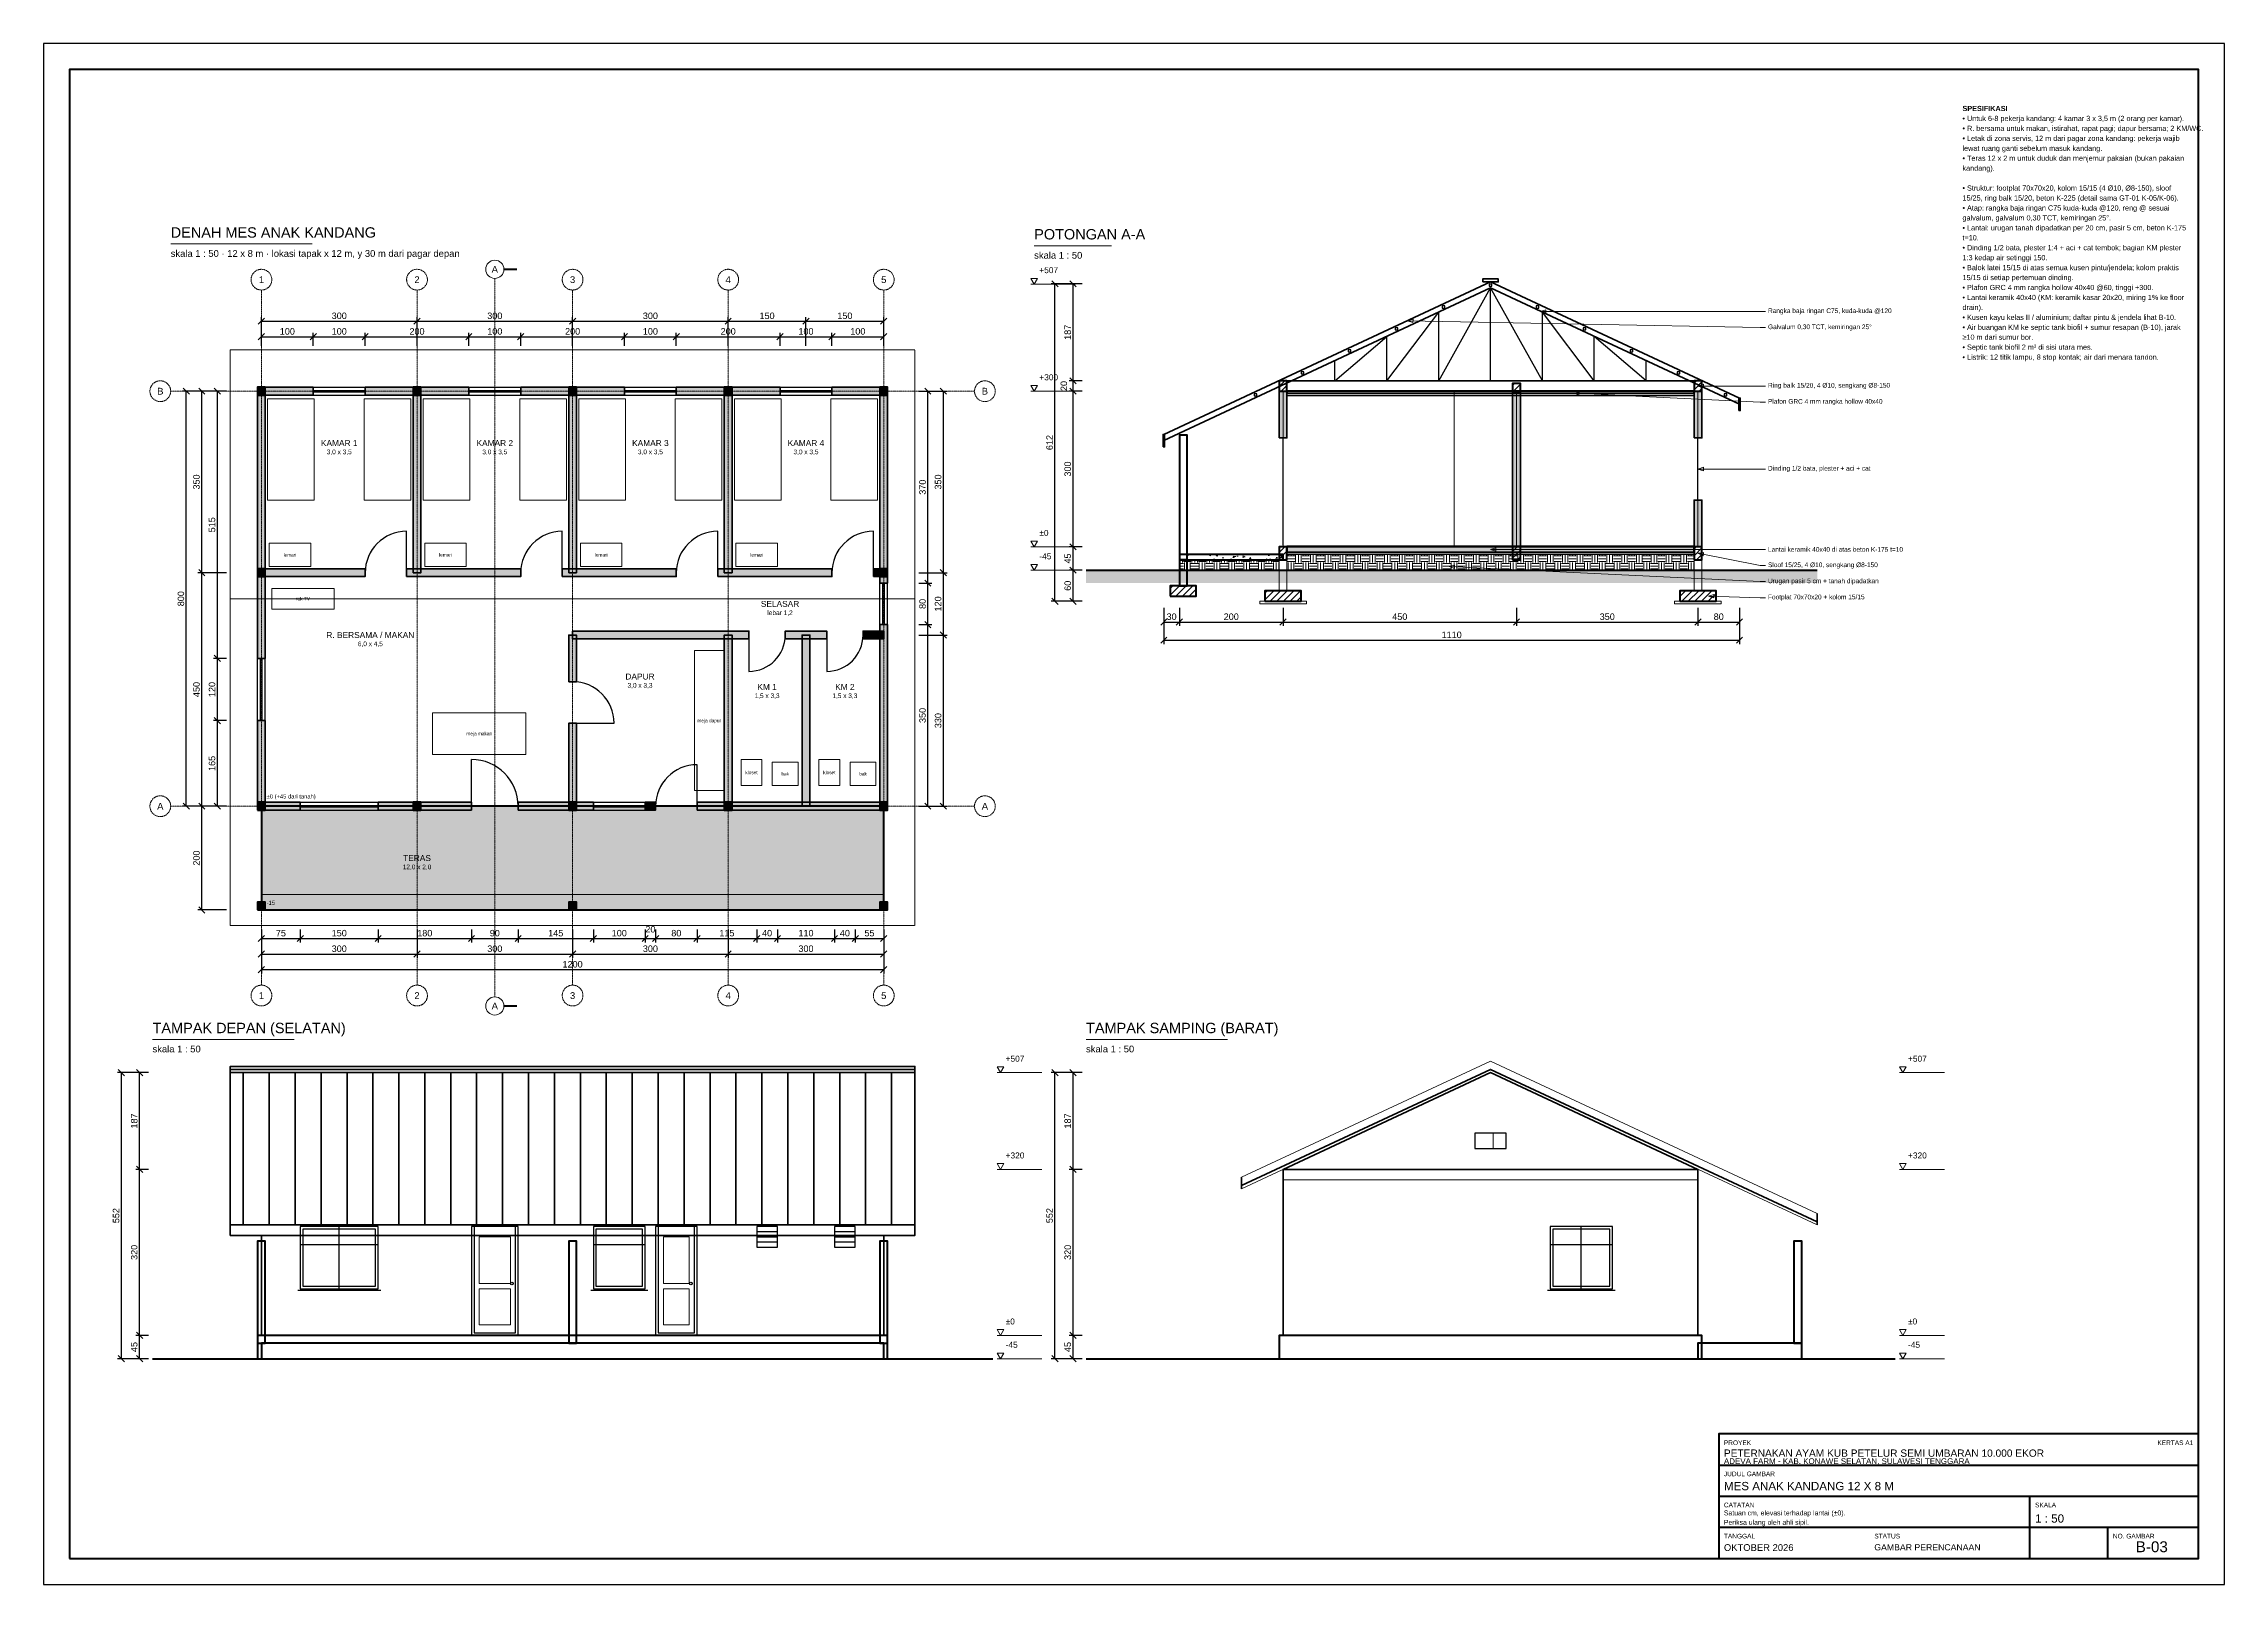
# Model space of a CAD drawing. Header units: centimetres. Extents: x 0 to 57986, y 0 to 4200.
# Drawn here: x 11175 to 15380, y 0 to 2970 of the extents above; entities that cross this region are included whole.
import ezdxf
from ezdxf.enums import TextEntityAlignment as Align

# ---------------------------------------------------------------- set-up
doc = ezdxf.new("R2010")
doc.units = ezdxf.units.CM
doc.linetypes.add('DASHDOT', pattern=[3.556, 2.54, -0.508, 0, -0.508])
doc.linetypes.add('DASHED', pattern=[1.524, 1.27, -0.254])
for name, color, linetype, lineweight in [('A-ATAP', 5, 'CONTINUOUS', 35), ('A-BAJA', 6, 'CONTINUOUS', 25), ('A-DIM', 140, 'CONTINUOUS', 13), ('A-DINDING', 32, 'CONTINUOUS', 35), ('A-FRAME', 7, 'CONTINUOUS', 50), ('A-GRID', 1, 'DASHDOT', 13), ('A-HATCH', 8, 'CONTINUOUS', 9), ('A-KAYU', 32, 'CONTINUOUS', 25), ('A-PERABOT', 8, 'CONTINUOUS', 18), ('A-STRUKTUR', 7, 'CONTINUOUS', 50), ('A-TANAH', 34, 'CONTINUOUS', 18), ('A-TEKS', 7, 'CONTINUOUS', 18), ('A-TERSEMBUNYI', 8, 'DASHED', 13)]:
    doc.layers.add(name, color=color, linetype=linetype, lineweight=lineweight)
doc.styles.add('ARIAL', font='arial.ttf')
doc.dimstyles.new('D50', dxfattribs={"dimtxt": 12.5, "dimasz": 10, "dimexe": 7.5, "dimexo": 7.5, "dimgap": 4, "dimtad": 1, "dimdec": 0, "dimtxsty": 'ARIAL', "dimtsz": 6, "dimcen": 2.5, "dimclrd": 140, "dimclre": 140, "dimclrt": 250, "dimazin": 3, "dimtfac": 1, "dimtmove": 0, "dimatfit": 3})

msp = doc.modelspace()

# ---------------------------------------------------------------- texts
at = {"layer": 'A-TEKS', "style": 'ARIAL'}
for s, height, p in [('DENAH MES ANAK KANDANG', 20, (11420, 2590)), ('POTONGAN A-A', 20, (13085, 2586.52)), ('+507', 11.5, (13095, 2524.12)), ('+300', 11.5, (13095, 2317.6)), ('±0', 11.5, (13095, 2017.6)), ('-45', 11.5, (13095, 1972.6)), ('±0 (+45 dari tanah)', 8, (11605, 1512.5)), ('-15', 8, (11605, 1307.5)), ('TAMPAK DEPAN (SELATAN)', 20, (11385, 1056.52)), ('TAMPAK SAMPING (BARAT)', 20, (13185, 1056.52)), ('+507', 11.5, (13030, 1004.12)), ('+507', 11.5, (14770, 1004.12)), ('+320', 11.5, (13030, 817.6)), ('+320', 11.5, (14770, 817.6)), ('±0', 11.5, (13030, 497.6)), ('±0', 11.5, (14770, 497.6)), ('-45', 11.5, (13030, 452.6)), ('-45', 11.5, (14770, 452.6))]:
    msp.add_text(s, height=height, dxfattribs=at).set_placement(p, align=Align.BOTTOM_LEFT)
for s, height, p in [('skala 1 : 50 · 12 x 8 m · lokasi tapak x 12 m, y 30 m dari pagar depan', 13, (11420, 2572)), ('skala 1 : 50', 13, (13085, 2568.52)), ('skala 1 : 50', 13, (11385, 1038.52)), ('skala 1 : 50', 13, (13185, 1038.52)), ('PROYEK', 9, (14415, 277.5)), ('PETERNAKAN AYAM KUB PETELUR SEMI UMBARAN 10.000 EKOR', 14, (14415, 260)), ('ADEVA FARM - KAB. KONAWE SELATAN, SULAWESI TENGGARA', 11, (14415, 243)), ('JUDUL GAMBAR', 9, (14415, 217.5)), ('MES ANAK KANDANG 12 X 8 M', 16, (14415, 197.5)), ('CATATAN', 9, (14415, 157.5)), ('SKALA', 9, (15015, 157.5)), ('1 : 50', 16, (15015, 135)), ('TANGGAL', 9, (14415, 97.5)), ('STATUS', 9, (14705, 97.5)), ('NO. GAMBAR', 9, (15165, 97.5)), ('OKTOBER 2026', 13, (14415, 77.5)), ('GAMBAR PERENCANAAN', 12, (14705, 77.5))]:
    msp.add_text(s, height=height, dxfattribs=at).set_placement(p, align=Align.TOP_LEFT)
for s, height, p in [('A', 13, (12045, 2535)), ('1', 13, (11595, 2515)), ('2', 13, (11895, 2515)), ('3', 13, (12195, 2515)), ('4', 13, (12495, 2515)), ('5', 13, (12795, 2515)), ('B', 13, (11400, 2300)), ('B', 13, (12990, 2300)), ('KAMAR 1', 11.5, (11745, 2200)), ('3,0 x 3,5', 9, (11745, 2183)), ('KAMAR 2', 11.5, (12045, 2200)), ('3,0 x 3,5', 9, (12045, 2183)), ('KAMAR 3', 11.5, (12345, 2200)), ('3,0 x 3,5', 9, (12345, 2183)), ('KAMAR 4', 11.5, (12645, 2200)), ('3,0 x 3,5', 9, (12645, 2183)), ('lemari', 6.5, (11650, 1984.5)), ('lemari', 6.5, (11950, 1984.5)), ('lemari', 6.5, (12250, 1984.5)), ('lemari', 6.5, (12550, 1984.5)), ('rak TV', 6.5, (11675, 1900)), ('SELASAR', 11.5, (12595, 1890)), ('lebar 1,2', 9, (12595, 1873)), ('R. BERSAMA / MAKAN', 11.5, (11805, 1830)), ('6,0 x 4,5', 9, (11805, 1813)), ('DAPUR', 11.5, (12325, 1750)), ('3,0 x 3,3', 9, (12325, 1733)), ('KM 1', 11.5, (12570, 1730)), ('KM 2', 11.5, (12720, 1730)), ('1,5 x 3,3', 9, (12570, 1713)), ('1,5 x 3,3', 9, (12720, 1713)), ('meja makan', 6.5, (12015, 1640)), ('meja dapur', 6.5, (12458.5, 1665)), ('kloset', 6.5, (12540, 1565)), ('bak', 6.5, (12605, 1562.5)), ('kloset', 6.5, (12690, 1565)), ('bak', 6.5, (12755, 1562.5)), ('A', 13, (11400, 1500)), ('A', 13, (12990, 1500)), ('TERAS', 11.5, (11895, 1400)), ('12,0 x 2,0', 9, (11895, 1383)), ('1', 13, (11595, 1135)), ('2', 13, (11895, 1135)), ('3', 13, (12195, 1135)), ('4', 13, (12495, 1135)), ('5', 13, (12795, 1135)), ('A', 13, (12045, 1115)), ('B-03', 21, (15240, 72.5))]:
    msp.add_text(s, height=height, dxfattribs=at).set_placement(p, align=Align.MIDDLE_CENTER)
msp.add_text('KERTAS A1', height=9, dxfattribs=at).set_placement((15320, 277.5), align=Align.TOP_RIGHT)
at = {"layer": 'A-TEKS', "insert": (14875, 2850), "char_height": 10, "width": 440, "attachment_point": 1, "line_spacing_factor": 1.15, "style": 'ARIAL'}
msp.add_mtext('{\\fArial|b1;SPESIFIKASI}\\P• Untuk 6-8 pekerja kandang: 4 kamar 3 x 3,5 m (2 orang per kamar).\\P• R. bersama untuk makan, istirahat, rapat pagi; dapur bersama; 2 KM/WC.\\P• Letak di zona servis, 12 m dari pagar zona kandang: pekerja wajib lewat ruang ganti sebelum masuk kandang.\\P• Teras 12 x 2 m untuk duduk dan menjemur pakaian (bukan pakaian kandang).\\P\\P• Struktur: footplat 70x70x20, kolom 15/15 (4 Ø10, Ø8-150), sloof 15/25, ring balk 15/20, beton K-225 (detail sama GT-01 K-05/K-06).\\P• Atap: rangka baja ringan C75 kuda-kuda @120, reng @ sesuai galvalum, galvalum 0,30 TCT, kemiringan 25°.\\P• Lantai: urugan tanah dipadatkan per 20 cm, pasir 5 cm, beton K-175 t=10.\\P• Dinding 1/2 bata, plester 1:4 + aci + cat tembok; bagian KM plester 1:3 kedap air setinggi 150.\\P• Balok latei 15/15 di atas semua kusen pintu/jendela; kolom praktis 15/15 di setiap pertemuan dinding.\\P• Plafon GRC 4 mm rangka hollow 40x40 @60, tinggi +300.\\P• Lantai keramik 40x40 (KM: keramik kasar 20x20, miring 1% ke floor drain).\\P• Kusen kayu kelas II / aluminium; daftar pintu & jendela lihat B-10.\\P• Air buangan KM ke septic tank biofil + sumur resapan (B-10), jarak ≥10 m dari sumur bor.\\P• Septic tank biofil 2 m³ di sisi utara mes.\\P• Listrik: 12 titik lampu, 8 stop kontak; air dari menara tandon.', dxfattribs=at)
at = {"layer": 'A-TEKS', "line_spacing_factor": 1.15, "style": 'ARIAL'}
for s, insert, char_height, attachment_point in [('Rangka baja ringan C75, kuda-kuda @120', (14500, 2453.76), 9, 4), ('Galvalum 0,30 TCT, kemiringan 25°', (14500, 2422.76), 9, 4), ('Ring balk 15/20, 4 Ø10, sengkang Ø8-150', (14500, 2310), 9, 4), ('Plafon GRC 4 mm rangka hollow 40x40', (14500, 2279), 9, 4), ('Dinding 1/2 bata, plester + aci + cat', (14500, 2150), 9, 4), ('Lantai keramik 40x40 di atas beton K-175 t=10', (14500, 1995), 9, 4), ('Sloof 15/25, 4 Ø10, sengkang Ø8-150', (14500, 1964), 9, 4), ('Urugan pasir 5 cm + tanah dipadatkan', (14500, 1933), 9, 4), ('Footplat 70x70x20 + kolom 15/15', (14500, 1902), 9, 4), ('Satuan cm, elevasi terhadap lantai (±0).\\PPeriksa ulang oleh ahli sipil.', (14415, 142.5), 9.5, 1)]:
    msp.add_mtext(s, dxfattribs=dict(at, insert=insert, char_height=char_height, attachment_point=attachment_point))

# ---------------------------------------------------------------- dimensions: what is measured, and where the dimension line sits
at = {"layer": 'A-DIM'}
for base, p1, p2 in [((13125, 1895), (13185, 1895), (13185, 2507)), ((13160, 2320), (13185, 2320), (13185, 2507)), ((13160, 2300), (13185, 2300), (13185, 2320)), ((11450, 1500), (11535, 1500), (11535, 2300)), ((11480, 1950), (11535, 1950), (11535, 2300)), ((11510, 1785), (11535, 1785), (11535, 2300)), ((12880, 1930), (12855, 1930), (12855, 2300)), ((12910, 1950), (12855, 1950), (12855, 2300)), ((13160, 2000), (13185, 2000), (13185, 2300)), ((13160, 1955), (13185, 1955), (13185, 2000)), ((11480, 1500), (11535, 1500), (11535, 1950)), ((12910, 1830), (12855, 1830), (12855, 1950)), ((12880, 1850), (12855, 1850), (12855, 1930)), ((13160, 1895), (13185, 1895), (13185, 1955)), ((12880, 1500), (12855, 1500), (12855, 1850)), ((12910, 1500), (12855, 1500), (12855, 1830)), ((11510, 1665), (11535, 1665), (11535, 1785)), ((11510, 1500), (11535, 1500), (11535, 1665)), ((11480, 1300), (11535, 1300), (11535, 1500)), ((11325, 435), (11385, 435), (11385, 986.52)), ((11360, 800), (11385, 800), (11385, 986.52)), ((13125, 435), (13185, 435), (13185, 986.52)), ((13160, 800), (13185, 800), (13185, 986.52)), ((11360, 480), (11385, 480), (11385, 800)), ((13160, 480), (13185, 480), (13185, 800)), ((11360, 435), (11385, 435), (11385, 480)), ((13160, 435), (13185, 435), (13185, 480))]:
    msp.add_linear_dim(base=base, p1=p1, p2=p2, angle=90, dimstyle='D50', dxfattribs=at).render()
for base, p1, p2 in [((11595, 2435), (11595, 2380), (11895, 2380)), ((11895, 2435), (11895, 2380), (12195, 2380)), ((12195, 2435), (12195, 2380), (12495, 2380)), ((12495, 2435), (12495, 2380), (12645, 2380)), ((12645, 2435), (12645, 2380), (12795, 2380)), ((11595, 2405), (11595, 2380), (11695, 2380)), ((11695, 2405), (11695, 2380), (11795, 2380)), ((11795, 2405), (11795, 2380), (11995, 2380)), ((11995, 2405), (11995, 2380), (12095, 2380)), ((12095, 2405), (12095, 2380), (12295, 2380)), ((12295, 2405), (12295, 2380), (12395, 2380)), ((12395, 2405), (12395, 2380), (12595, 2380)), ((12595, 2405), (12595, 2380), (12695, 2380)), ((12695, 2405), (12695, 2380), (12795, 2380)), ((13335, 1855), (13335, 1890), (13365, 1890)), ((13335, 1820), (13335, 1890), (14445, 1890)), ((13365, 1855), (13365, 1890), (13565, 1890)), ((13565, 1855), (13565, 1890), (14015, 1890)), ((14015, 1855), (14015, 1890), (14365, 1890)), ((14365, 1855), (14365, 1890), (14445, 1890)), ((11595, 1245), (11595, 1270), (11670, 1270)), ((11595, 1215), (11595, 1270), (11895, 1270)), ((11595, 1185), (11595, 1270), (12795, 1270)), ((11670, 1245), (11670, 1270), (11820, 1270)), ((11820, 1245), (11820, 1270), (12000, 1270)), ((11895, 1215), (11895, 1270), (12195, 1270)), ((12000, 1245), (12000, 1270), (12090, 1270)), ((12090, 1245), (12090, 1270), (12235, 1270)), ((12195, 1215), (12195, 1270), (12495, 1270)), ((12235, 1245), (12235, 1270), (12335, 1270)), ((12335, 1245), (12335, 1270), (12355, 1270)), ((12355, 1245), (12355, 1270), (12435, 1270)), ((12435, 1245), (12435, 1270), (12550, 1270)), ((12495, 1215), (12495, 1270), (12795, 1270)), ((12550, 1245), (12550, 1270), (12590, 1270)), ((12590, 1245), (12590, 1270), (12700, 1270)), ((12700, 1245), (12700, 1270), (12740, 1270)), ((12740, 1245), (12740, 1270), (12795, 1270))]:
    msp.add_linear_dim(base=base, p1=p1, p2=p2, dimstyle='D50', dxfattribs=at).render()

# ---------------------------------------------------------------- hatches: boundary and pattern name
at = {"layer": 'A-HATCH'}
h = msp.add_hatch(dxfattribs=at)
h.set_pattern_fill('ANSI31', scale=2.85)
h.paths.add_polyline_path([(13557.5, 2300), (13572.5, 2300), (13572.5, 2320), (13557.5, 2320)])
h = msp.add_hatch(dxfattribs=at)
h.set_pattern_fill('ANSI31', scale=2.85)
h.paths.add_polyline_path([(14007.5, 2300), (14022.5, 2300), (14022.5, 2315), (14007.5, 2315)])
h = msp.add_hatch(dxfattribs=at)
h.set_pattern_fill('ANSI31', scale=2.85)
h.paths.add_polyline_path([(14357.5, 2300), (14372.5, 2300), (14372.5, 2320), (14357.5, 2320)])
at = {"layer": 'A-HATCH', "true_color": 0xe2ceb6}
h = msp.add_hatch(color=8, dxfattribs=at)
h.dxf.hatch_style = 1
h.paths.add_polyline_path([(11587.5, 2292.5), (11695, 2292.5), (11695, 2307.5), (11587.5, 2307.5)])
h = msp.add_hatch(color=8, dxfattribs=at)
h.dxf.hatch_style = 1
h.paths.add_polyline_path([(11587.5, 1785), (11602.5, 1785), (11602.5, 2307.5), (11587.5, 2307.5)])
at = {"layer": 'A-HATCH'}
h = msp.add_hatch(color=8, dxfattribs=at)
h.dxf.hatch_style = 1
h.paths.add_polyline_path([(11587.5, 2292.5), (11602.5, 2292.5), (11602.5, 2307.5), (11587.5, 2307.5)])
at = {"layer": 'A-HATCH', "true_color": 0xe2ceb6}
h = msp.add_hatch(color=8, dxfattribs=at)
h.dxf.hatch_style = 1
h.paths.add_polyline_path([(11795, 2292.5), (11995, 2292.5), (11995, 2307.5), (11795, 2307.5)])
at = {"layer": 'A-HATCH'}
h = msp.add_hatch(color=8, dxfattribs=at)
h.dxf.hatch_style = 1
h.paths.add_polyline_path([(11887.5, 2292.5), (11902.5, 2292.5), (11902.5, 2307.5), (11887.5, 2307.5)])
at = {"layer": 'A-HATCH', "true_color": 0xe2ceb6}
h = msp.add_hatch(color=8, dxfattribs=at)
h.dxf.hatch_style = 1
h.paths.add_polyline_path([(11887.5, 1950), (11902.5, 1950), (11902.5, 2300), (11887.5, 2300)])
h = msp.add_hatch(color=8, dxfattribs=at)
h.dxf.hatch_style = 1
h.paths.add_polyline_path([(12095, 2292.5), (12295, 2292.5), (12295, 2307.5), (12095, 2307.5)])
at = {"layer": 'A-HATCH'}
h = msp.add_hatch(color=8, dxfattribs=at)
h.dxf.hatch_style = 1
h.paths.add_polyline_path([(12187.5, 2292.5), (12202.5, 2292.5), (12202.5, 2307.5), (12187.5, 2307.5)])
at = {"layer": 'A-HATCH', "true_color": 0xe2ceb6}
h = msp.add_hatch(color=8, dxfattribs=at)
h.dxf.hatch_style = 1
h.paths.add_polyline_path([(12187.5, 1950), (12202.5, 1950), (12202.5, 2300), (12187.5, 2300)])
h = msp.add_hatch(color=8, dxfattribs=at)
h.dxf.hatch_style = 1
h.paths.add_polyline_path([(12395, 2292.5), (12595, 2292.5), (12595, 2307.5), (12395, 2307.5)])
at = {"layer": 'A-HATCH'}
h = msp.add_hatch(color=8, dxfattribs=at)
h.dxf.hatch_style = 1
h.paths.add_polyline_path([(12487.5, 2292.5), (12502.5, 2292.5), (12502.5, 2307.5), (12487.5, 2307.5)])
at = {"layer": 'A-HATCH', "true_color": 0xe2ceb6}
h = msp.add_hatch(color=8, dxfattribs=at)
h.dxf.hatch_style = 1
h.paths.add_polyline_path([(12487.5, 1950), (12502.5, 1950), (12502.5, 2300), (12487.5, 2300)])
h = msp.add_hatch(color=8, dxfattribs=at)
h.dxf.hatch_style = 1
h.paths.add_polyline_path([(12695, 2292.5), (12802.5, 2292.5), (12802.5, 2307.5), (12695, 2307.5)])
h = msp.add_hatch(color=8, dxfattribs=at)
h.dxf.hatch_style = 1
h.paths.add_polyline_path([(12787.5, 1930), (12802.5, 1930), (12802.5, 2307.5), (12787.5, 2307.5)])
at = {"layer": 'A-HATCH'}
h = msp.add_hatch(color=8, dxfattribs=at)
h.dxf.hatch_style = 1
h.paths.add_polyline_path([(12787.5, 2292.5), (12802.5, 2292.5), (12802.5, 2307.5), (12787.5, 2307.5)])
at = {"layer": 'A-HATCH', "true_color": 0xe2ceb6}
h = msp.add_hatch(color=8, dxfattribs=at)
h.dxf.hatch_style = 1
h.paths.add_polyline_path([(13557.5, 2210), (13572.5, 2210), (13572.5, 2300), (13557.5, 2300)])
h = msp.add_hatch(color=8, dxfattribs=at)
h.dxf.hatch_style = 1
h.paths.add_polyline_path([(14007.5, 2000), (14022.5, 2000), (14022.5, 2300), (14007.5, 2300)])
h = msp.add_hatch(color=8, dxfattribs=at)
h.dxf.hatch_style = 1
h.paths.add_polyline_path([(14357.5, 2210), (14372.5, 2210), (14372.5, 2300), (14357.5, 2300)])
h = msp.add_hatch(color=8, dxfattribs=at)
h.dxf.hatch_style = 1
h.paths.add_polyline_path([(14357.5, 2000), (14372.5, 2000), (14372.5, 2090), (14357.5, 2090)])
at = {"layer": 'A-HATCH'}
h = msp.add_hatch(dxfattribs=at)
h.set_pattern_fill('AR-CONC', scale=0.175)
h.paths.add_polyline_path([(13365, 1975), (13565, 1975), (13565, 1985), (13365, 1985)])
h = msp.add_hatch(dxfattribs=at)
h.set_pattern_fill('ANSI31', scale=2.85)
h.paths.add_polyline_path([(13557.5, 1975), (13572.5, 1975), (13572.5, 2000), (13557.5, 2000)])
h = msp.add_hatch(dxfattribs=at)
h.set_pattern_fill('AR-CONC', scale=0.175)
h.paths.add_polyline_path([(13572.5, 1990), (14357.5, 1990), (14357.5, 2000), (13572.5, 2000)])
h = msp.add_hatch(dxfattribs=at)
h.set_pattern_fill('AR-SAND', scale=0.25)
h.paths.add_polyline_path([(13572.5, 1985), (14357.5, 1985), (14357.5, 1990), (13572.5, 1990)])
h = msp.add_hatch(dxfattribs=at)
h.set_pattern_fill('EARTH', scale=2.25)
h.paths.add_polyline_path([(13572.5, 1955), (14357.5, 1955), (14357.5, 1985), (13572.5, 1985)])
h = msp.add_hatch(dxfattribs=at)
h.set_pattern_fill('ANSI31', scale=2.85)
h.paths.add_polyline_path([(14007.5, 1975), (14022.5, 1975), (14022.5, 2000), (14007.5, 2000)])
h = msp.add_hatch(dxfattribs=at)
h.set_pattern_fill('ANSI31', scale=2.85)
h.paths.add_polyline_path([(14357.5, 1975), (14372.5, 1975), (14372.5, 2000), (14357.5, 2000)])
h = msp.add_hatch(color=8, dxfattribs=at)
h.dxf.hatch_style = 1
h.paths.add_polyline_path([(11587.5, 1942.5), (11602.5, 1942.5), (11602.5, 1957.5), (11587.5, 1957.5)])
at = {"layer": 'A-HATCH', "true_color": 0xe2ceb6}
h = msp.add_hatch(color=8, dxfattribs=at)
h.dxf.hatch_style = 1
h.paths.add_polyline_path([(11595, 1942.5), (11795, 1942.5), (11795, 1957.5), (11595, 1957.5)])
h = msp.add_hatch(color=8, dxfattribs=at)
h.dxf.hatch_style = 1
h.paths.add_polyline_path([(11875, 1942.5), (12095, 1942.5), (12095, 1957.5), (11875, 1957.5)])
h = msp.add_hatch(color=8, dxfattribs=at)
h.dxf.hatch_style = 1
h.paths.add_polyline_path([(12175, 1942.5), (12395, 1942.5), (12395, 1957.5), (12175, 1957.5)])
h = msp.add_hatch(color=8, dxfattribs=at)
h.dxf.hatch_style = 1
h.paths.add_polyline_path([(12475, 1942.5), (12695, 1942.5), (12695, 1957.5), (12475, 1957.5)])
h = msp.add_hatch(color=8, dxfattribs=at)
h.dxf.hatch_style = 1
h.paths.add_polyline_path([(12775, 1942.5), (12795, 1942.5), (12795, 1957.5), (12775, 1957.5)])
at = {"layer": 'A-HATCH'}
h = msp.add_hatch(color=8, dxfattribs=at)
h.dxf.hatch_style = 1
h.paths.add_polyline_path([(12787.5, 1942.5), (12802.5, 1942.5), (12802.5, 1957.5), (12787.5, 1957.5)])
h = msp.add_hatch(dxfattribs=at)
h.set_pattern_fill('EARTH', scale=2.25)
h.paths.add_polyline_path([(13185, 1930), (14595, 1930), (14595, 1955), (13185, 1955)])
h = msp.add_hatch(dxfattribs=at)
h.set_pattern_fill('EARTH', scale=2.25)
h.paths.add_polyline_path([(13365, 1955), (13557.5, 1955), (13557.5, 1975), (13365, 1975)])
h = msp.add_hatch(dxfattribs=at)
h.set_pattern_fill('ANSI31', scale=2.85)
h.paths.add_polyline_path([(13347.5, 1905), (13397.5, 1905), (13397.5, 1925), (13347.5, 1925)])
h = msp.add_hatch(dxfattribs=at)
h.set_pattern_fill('ANSI31', scale=2.85)
h.paths.add_polyline_path([(13530, 1895), (13600, 1895), (13600, 1915), (13530, 1915)])
h = msp.add_hatch(dxfattribs=at)
h.set_pattern_fill('ANSI31', scale=2.85)
h.paths.add_polyline_path([(14330, 1895), (14400, 1895), (14400, 1915), (14330, 1915)])
at = {"layer": 'A-HATCH', "true_color": 0xe2ceb6}
h = msp.add_hatch(color=8, dxfattribs=at)
h.dxf.hatch_style = 1
h.paths.add_polyline_path([(12187.5, 1740), (12202.5, 1740), (12202.5, 1830), (12187.5, 1830)])
h = msp.add_hatch(color=8, dxfattribs=at)
h.dxf.hatch_style = 1
h.paths.add_polyline_path([(12195, 1822.5), (12535, 1822.5), (12535, 1837.5), (12195, 1837.5)])
h = msp.add_hatch(color=8, dxfattribs=at)
h.dxf.hatch_style = 1
h.paths.add_polyline_path([(12487.5, 1500), (12502.5, 1500), (12502.5, 1830), (12487.5, 1830)])
h = msp.add_hatch(color=8, dxfattribs=at)
h.dxf.hatch_style = 1
h.paths.add_polyline_path([(12605, 1822.5), (12685, 1822.5), (12685, 1837.5), (12605, 1837.5)])
h = msp.add_hatch(color=8, dxfattribs=at)
h.dxf.hatch_style = 1
h.paths.add_polyline_path([(12637.5, 1500), (12652.5, 1500), (12652.5, 1830), (12637.5, 1830)])
h = msp.add_hatch(color=8, dxfattribs=at)
h.dxf.hatch_style = 1
h.paths.add_polyline_path([(12755, 1822.5), (12795, 1822.5), (12795, 1837.5), (12755, 1837.5)])
h = msp.add_hatch(color=8, dxfattribs=at)
h.dxf.hatch_style = 1
h.paths.add_polyline_path([(12787.5, 1492.5), (12802.5, 1492.5), (12802.5, 1850), (12787.5, 1850)])
h = msp.add_hatch(color=8, dxfattribs=at)
h.dxf.hatch_style = 1
h.paths.add_polyline_path([(11587.5, 1492.5), (11602.5, 1492.5), (11602.5, 1665), (11587.5, 1665)])
h = msp.add_hatch(color=8, dxfattribs=at)
h.dxf.hatch_style = 1
h.paths.add_polyline_path([(12187.5, 1500), (12202.5, 1500), (12202.5, 1660), (12187.5, 1660)])
h = msp.add_hatch(color=8, dxfattribs=at)
h.dxf.hatch_style = 1
h.paths.add_polyline_path([(11587.5, 1492.5), (11670, 1492.5), (11670, 1507.5), (11587.5, 1507.5)])
at = {"layer": 'A-HATCH'}
h = msp.add_hatch(color=8, dxfattribs=at)
h.dxf.hatch_style = 1
h.paths.add_polyline_path([(11587.5, 1492.5), (11602.5, 1492.5), (11602.5, 1507.5), (11587.5, 1507.5)])
at = {"layer": 'A-HATCH', "true_color": 0xeeece4}
h = msp.add_hatch(color=8, dxfattribs=at)
h.dxf.hatch_style = 1
h.paths.add_polyline_path([(11595, 1300), (12795, 1300), (12795, 1500), (11595, 1500)])
at = {"layer": 'A-HATCH', "true_color": 0xe2ceb6}
h = msp.add_hatch(color=8, dxfattribs=at)
h.dxf.hatch_style = 1
h.paths.add_polyline_path([(11820, 1492.5), (12000, 1492.5), (12000, 1507.5), (11820, 1507.5)])
at = {"layer": 'A-HATCH'}
h = msp.add_hatch(color=8, dxfattribs=at)
h.dxf.hatch_style = 1
h.paths.add_polyline_path([(11887.5, 1492.5), (11902.5, 1492.5), (11902.5, 1507.5), (11887.5, 1507.5)])
at = {"layer": 'A-HATCH', "true_color": 0xe2ceb6}
h = msp.add_hatch(color=8, dxfattribs=at)
h.dxf.hatch_style = 1
h.paths.add_polyline_path([(12090, 1492.5), (12235, 1492.5), (12235, 1507.5), (12090, 1507.5)])
at = {"layer": 'A-HATCH'}
h = msp.add_hatch(color=8, dxfattribs=at)
h.dxf.hatch_style = 1
h.paths.add_polyline_path([(12187.5, 1492.5), (12202.5, 1492.5), (12202.5, 1507.5), (12187.5, 1507.5)])
at = {"layer": 'A-HATCH', "true_color": 0xe2ceb6}
h = msp.add_hatch(color=8, dxfattribs=at)
h.dxf.hatch_style = 1
h.paths.add_polyline_path([(12335, 1492.5), (12355, 1492.5), (12355, 1507.5), (12335, 1507.5)])
h = msp.add_hatch(color=8, dxfattribs=at)
h.dxf.hatch_style = 1
h.paths.add_polyline_path([(12435, 1492.5), (12802.5, 1492.5), (12802.5, 1507.5), (12435, 1507.5)])
at = {"layer": 'A-HATCH'}
h = msp.add_hatch(color=8, dxfattribs=at)
h.dxf.hatch_style = 1
h.paths.add_polyline_path([(12487.5, 1492.5), (12502.5, 1492.5), (12502.5, 1507.5), (12487.5, 1507.5)])
h = msp.add_hatch(color=8, dxfattribs=at)
h.dxf.hatch_style = 1
h.paths.add_polyline_path([(12787.5, 1492.5), (12802.5, 1492.5), (12802.5, 1507.5), (12787.5, 1507.5)])
h = msp.add_hatch(color=8, dxfattribs=at)
h.dxf.hatch_style = 1
h.paths.add_polyline_path([(11587.5, 1300), (11602.5, 1300), (11602.5, 1315), (11587.5, 1315)])
h = msp.add_hatch(color=8, dxfattribs=at)
h.dxf.hatch_style = 1
h.paths.add_polyline_path([(12187.5, 1300), (12202.5, 1300), (12202.5, 1315), (12187.5, 1315)])
h = msp.add_hatch(color=8, dxfattribs=at)
h.dxf.hatch_style = 1
h.paths.add_polyline_path([(12787.5, 1300), (12802.5, 1300), (12802.5, 1315), (12787.5, 1315)])
h = msp.add_hatch(dxfattribs=at)
h.set_pattern_fill('NET', scale=40)
h.paths.add_polyline_path([(13935, 840), (13995, 840), (13995, 870), (13935, 870)])

# ---------------------------------------------------------------- linework, layer by layer
at = {"layer": 'A-ATAP'}
for p, q in [((11560, 692.75), (11560, 986.52)), ((11610, 692.75), (11610, 986.52)), ((11660, 692.75), (11660, 986.52)), ((11710, 692.75), (11710, 986.52)), ((11760, 692.75), (11760, 986.52)), ((11810, 692.75), (11810, 986.52)), ((11860, 692.75), (11860, 986.52)), ((11910, 692.75), (11910, 986.52)), ((11960, 692.75), (11960, 986.52)), ((12010, 692.75), (12010, 986.52)), ((12060, 692.75), (12060, 986.52)), ((12110, 692.75), (12110, 986.52)), ((12160, 692.75), (12160, 986.52)), ((12210, 692.75), (12210, 986.52)), ((12260, 692.75), (12260, 986.52)), ((12310, 692.75), (12310, 986.52)), ((12360, 692.75), (12360, 986.52)), ((12410, 692.75), (12410, 986.52)), ((12460, 692.75), (12460, 986.52)), ((12510, 692.75), (12510, 986.52)), ((12560, 692.75), (12560, 986.52)), ((12610, 692.75), (12610, 986.52)), ((12660, 692.75), (12660, 986.52)), ((12710, 692.75), (12710, 986.52)), ((12760, 692.75), (12760, 986.52)), ((12810, 692.75), (12810, 986.52)), ((13485, 762.7), (13485, 784.7)), ((14595, 692.75), (14595, 714.75))]:
    msp.add_line(p, q, dxfattribs=at)
at = {"layer": 'A-ATAP', "lineweight": 35}
for points in [[(13335, 2216.75), (13965, 2510.52), (14445, 2286.7)], [(13485, 768.7), (13965, 992.52), (14595, 698.75)]]:
    msp.add_lwpolyline(points, dxfattribs=at)
at = {"layer": 'A-ATAP'}
for points in [[(13950, 2510.52), (13980, 2510.52), (13980, 2516.52), (13950, 2516.52)], [(14443.5, 2262.7), (14446.5, 2262.7), (14446.5, 2286.7), (14443.5, 2286.7)], [(13333.5, 2192.75), (13336.5, 2192.75), (13336.5, 2216.75), (13333.5, 2216.75)], [(11535, 986.52), (12855, 986.52), (12855, 998.52), (11535, 998.52)], [(11535, 672.75), (12855, 672.75), (12855, 692.75), (11535, 692.75)]]:
    msp.add_lwpolyline(points, close=True, dxfattribs=at)
at = {"layer": 'A-ATAP', "lineweight": 35}
msp.add_lwpolyline([(11535, 692.75), (12855, 692.75), (12855, 992.52), (11535, 992.52)], close=True, dxfattribs=at)
at = {"layer": 'A-ATAP', "lineweight": 18}
for points in [[(13485, 784.7), (13965, 1008.52), (14595, 714.75)], [(13485, 762.7), (13965, 986.52), (14595, 692.75)]]:
    msp.add_lwpolyline(points, dxfattribs=at)
at = {"layer": 'A-BAJA'}
for p, q in [((13865, 2320), (13965, 2499.02)), ((13965, 2320), (13965, 2499.02)), ((14065, 2320), (13965, 2499.02)), ((13765, 2320), (13865, 2452.39)), ((13865, 2320), (13865, 2452.39)), ((14065, 2320), (14065, 2452.39)), ((14165, 2320), (14065, 2452.39)), ((13665, 2320), (13765, 2405.76)), ((13765, 2320), (13765, 2405.76)), ((14165, 2320), (14165, 2405.76)), ((14265, 2320), (14165, 2405.76)), ((13665, 2320), (13665, 2359.13)), ((14265, 2320), (14265, 2359.13)), ((13572.5, 2292), (14357.5, 2292))]:
    msp.add_line(p, q, dxfattribs=at)
at = {"layer": 'A-BAJA', "lineweight": 35}
msp.add_line((13565, 2320), (14365, 2320), dxfattribs=at)
msp.add_lwpolyline([(13335, 2205.25), (13965, 2499.02), (14445, 2275.2)], dxfattribs=at)
at = {"layer": 'A-BAJA'}
for points in [[(13962.5, 2502.52), (13967.5, 2502.52), (13967.5, 2506.52), (13962.5, 2506.52)], [(13962.5, 2502.52), (13967.5, 2502.52), (13967.5, 2506.52), (13962.5, 2506.52)], [(13871.87, 2460.26), (13876.87, 2460.26), (13876.87, 2464.26), (13871.87, 2464.26)], [(14053.13, 2460.26), (14058.13, 2460.26), (14058.13, 2464.26), (14053.13, 2464.26)], [(13781.24, 2418), (13786.24, 2418), (13786.24, 2422), (13781.24, 2422)], [(14143.76, 2418), (14148.76, 2418), (14148.76, 2422), (14143.76, 2422)], [(13690.61, 2375.74), (13695.61, 2375.74), (13695.61, 2379.74), (13690.61, 2379.74)], [(14234.39, 2375.74), (14239.39, 2375.74), (14239.39, 2379.74), (14234.39, 2379.74)], [(13599.98, 2333.48), (13604.98, 2333.48), (13604.98, 2337.48), (13599.98, 2337.48)], [(14325.02, 2333.48), (14330.02, 2333.48), (14330.02, 2337.48), (14325.02, 2337.48)], [(13509.35, 2291.21), (13514.35, 2291.21), (13514.35, 2295.21), (13509.35, 2295.21)], [(14415.65, 2291.21), (14420.65, 2291.21), (14420.65, 2295.21), (14415.65, 2295.21)]]:
    msp.add_lwpolyline(points, close=True, dxfattribs=at)
at = {"layer": 'A-DIM'}
for p, q in [((13078.4, 2506.52), (13165, 2506.52)), ((13078.4, 2300), (13165, 2300)), ((13078.4, 2000), (13165, 2000)), ((13078.4, 1955), (13165, 1955)), ((13013.4, 986.52), (13100, 986.52)), ((14753.4, 986.52), (14840, 986.52)), ((13013.4, 800), (13100, 800)), ((14753.4, 800), (14840, 800)), ((13013.4, 480), (13100, 480)), ((14753.4, 480), (14840, 480)), ((13013.4, 435), (13100, 435)), ((14753.4, 435), (14840, 435))]:
    msp.add_line(p, q, dxfattribs=at)
for points in [[(13085, 2506.52), (13078.4, 2517.52), (13091.6, 2517.52)], [(13805, 2435.91), (13815.44, 2432.46), (13815.57, 2438.96)], [(14061, 2453.76), (14071.51, 2450.51), (14071.51, 2457.01)], [(14365, 2310), (14375.51, 2306.75), (14375.51, 2313.25)], [(13085, 2300), (13078.4, 2311), (13091.6, 2311)], [(14125, 2296), (14135.34, 2292.26), (14135.65, 2298.75)], [(14365, 2150), (14375.51, 2146.75), (14375.51, 2153.25)], [(13085, 2000), (13078.4, 2011), (13091.6, 2011)], [(13965, 1995), (13975.51, 1991.75), (13975.51, 1998.25)], [(14365, 1988), (14374.67, 1982.75), (14375.94, 1989.13)], [(13085, 1955), (13078.4, 1966), (13091.6, 1966)], [(13885, 1962), (13895.34, 1958.25), (13895.65, 1964.74)], [(14385, 1905), (14395.41, 1901.44), (14395.6, 1907.93)], [(13020, 986.52), (13013.4, 997.52), (13026.6, 997.52)], [(14760, 986.52), (14753.4, 997.52), (14766.6, 997.52)], [(13020, 800), (13013.4, 811), (13026.6, 811)], [(14760, 800), (14753.4, 811), (14766.6, 811)], [(13020, 480), (13013.4, 491), (13026.6, 491)], [(14760, 480), (14753.4, 491), (14766.6, 491)], [(13020, 435), (13013.4, 446), (13026.6, 446)], [(14760, 435), (14753.4, 446), (14766.6, 446)]]:
    msp.add_lwpolyline(points, close=True, dxfattribs=at)
for points in [[(14061, 2453.76), (14485, 2453.76), (14495, 2453.76)], [(13805, 2435.91), (14485, 2422.76), (14495, 2422.76)], [(14125, 2296), (14485, 2279), (14495, 2279)], [(14365, 2310), (14485, 2310), (14495, 2310)], [(14365, 2150), (14485, 2150), (14495, 2150)], [(13965, 1995), (14485, 1995), (14495, 1995)], [(14365, 1988), (14485, 1964), (14495, 1964)], [(13885, 1962), (14485, 1933), (14495, 1933)], [(14385, 1905), (14485, 1902), (14495, 1902)]]:
    msp.add_lwpolyline(points, dxfattribs=at)
at = {"layer": 'A-DINDING'}
for points in [[(11587.5, 2292.5), (11695, 2292.5), (11695, 2307.5), (11587.5, 2307.5)], [(11587.5, 1785), (11602.5, 1785), (11602.5, 2307.5), (11587.5, 2307.5)], [(11795, 2292.5), (11995, 2292.5), (11995, 2307.5), (11795, 2307.5)], [(11887.5, 1950), (11902.5, 1950), (11902.5, 2300), (11887.5, 2300)], [(12095, 2292.5), (12295, 2292.5), (12295, 2307.5), (12095, 2307.5)], [(12187.5, 1950), (12202.5, 1950), (12202.5, 2300), (12187.5, 2300)], [(12395, 2292.5), (12595, 2292.5), (12595, 2307.5), (12395, 2307.5)], [(12487.5, 1950), (12502.5, 1950), (12502.5, 2300), (12487.5, 2300)], [(12695, 2292.5), (12802.5, 2292.5), (12802.5, 2307.5), (12695, 2307.5)], [(12787.5, 1930), (12802.5, 1930), (12802.5, 2307.5), (12787.5, 2307.5)], [(13557.5, 2210), (13572.5, 2210), (13572.5, 2300), (13557.5, 2300)], [(14007.5, 2000), (14022.5, 2000), (14022.5, 2300), (14007.5, 2300)], [(14357.5, 2210), (14372.5, 2210), (14372.5, 2300), (14357.5, 2300)], [(14357.5, 2000), (14372.5, 2000), (14372.5, 2090), (14357.5, 2090)], [(11595, 1942.5), (11795, 1942.5), (11795, 1957.5), (11595, 1957.5)], [(11875, 1942.5), (12095, 1942.5), (12095, 1957.5), (11875, 1957.5)], [(12175, 1942.5), (12395, 1942.5), (12395, 1957.5), (12175, 1957.5)], [(12475, 1942.5), (12695, 1942.5), (12695, 1957.5), (12475, 1957.5)], [(12775, 1942.5), (12795, 1942.5), (12795, 1957.5), (12775, 1957.5)], [(12187.5, 1740), (12202.5, 1740), (12202.5, 1830), (12187.5, 1830)], [(12195, 1822.5), (12535, 1822.5), (12535, 1837.5), (12195, 1837.5)], [(12487.5, 1500), (12502.5, 1500), (12502.5, 1830), (12487.5, 1830)], [(12605, 1822.5), (12685, 1822.5), (12685, 1837.5), (12605, 1837.5)], [(12637.5, 1500), (12652.5, 1500), (12652.5, 1830), (12637.5, 1830)], [(12755, 1822.5), (12795, 1822.5), (12795, 1837.5), (12755, 1837.5)], [(12787.5, 1492.5), (12802.5, 1492.5), (12802.5, 1850), (12787.5, 1850)], [(11587.5, 1492.5), (11602.5, 1492.5), (11602.5, 1665), (11587.5, 1665)], [(12187.5, 1500), (12202.5, 1500), (12202.5, 1660), (12187.5, 1660)], [(11587.5, 1492.5), (11670, 1492.5), (11670, 1507.5), (11587.5, 1507.5)], [(11820, 1492.5), (12000, 1492.5), (12000, 1507.5), (11820, 1507.5)], [(12090, 1492.5), (12235, 1492.5), (12235, 1507.5), (12090, 1507.5)], [(12335, 1492.5), (12355, 1492.5), (12355, 1507.5), (12335, 1507.5)], [(12435, 1492.5), (12802.5, 1492.5), (12802.5, 1507.5), (12435, 1507.5)], [(13565, 800), (13965, 986.52), (14365, 800)]]:
    msp.add_lwpolyline(points, close=True, dxfattribs=at)
for points in [[(13565, 800), (13565, 480), (14365, 480), (14365, 800)], [(11595, 672.75), (11595, 480), (12795, 480), (12795, 672.75)]]:
    msp.add_lwpolyline(points, dxfattribs=at)
at = {"layer": 'A-FRAME'}
for p, q in [((14405, 230), (15330, 230)), ((14405, 170), (15330, 170)), ((15005, 50), (15005, 170)), ((14405, 110), (15330, 110)), ((15155, 50), (15155, 110))]:
    msp.add_line(p, q, dxfattribs=at)
at = {"layer": 'A-FRAME', "lineweight": 25}
msp.add_lwpolyline([(11175, 0), (15380, 0), (15380, 2970), (11175, 2970)], close=True, dxfattribs=at)
at = {"layer": 'A-FRAME'}
for points in [[(11225, 50), (15330, 50), (15330, 2920), (11225, 2920)], [(14405, 50), (15330, 50), (15330, 290), (14405, 290)]]:
    msp.add_lwpolyline(points, close=True, dxfattribs=at)
at = {"layer": 'A-GRID'}
for p, q in [((11595, 1155), (11595, 2495)), ((11895, 1155), (11895, 2495)), ((12045, 1132.5), (12045, 2517.5)), ((12195, 1155), (12195, 2495)), ((12495, 1155), (12495, 2495)), ((12795, 1155), (12795, 2495)), ((11420, 2300), (12970, 2300)), ((11420, 1500), (12970, 1500))]:
    msp.add_line(p, q, dxfattribs=at)
for centre in [(11595, 2515), (11895, 2515), (12195, 2515), (12495, 2515), (12795, 2515), (11400, 2300), (12990, 2300), (11400, 1500), (12990, 1500), (11595, 1135), (11895, 1135), (12195, 1135), (12495, 1135), (12795, 1135)]:
    msp.add_circle(centre, 20, dxfattribs=at)
at = {"layer": 'A-HATCH'}
for points in [[(13572.5, 1985), (14357.5, 1985), (14357.5, 1990), (13572.5, 1990)], [(13520, 1890), (13610, 1890), (13610, 1895), (13520, 1895)], [(14320, 1890), (14410, 1890), (14410, 1895), (14320, 1895)]]:
    msp.add_lwpolyline(points, close=True, dxfattribs=at)
at = {"layer": 'A-KAYU'}
for p, q in [((11695, 2307.5), (11795, 2307.5)), ((11695, 2301.5), (11795, 2301.5)), ((11695, 2298.5), (11795, 2298.5)), ((11695, 2292.5), (11795, 2292.5)), ((11995, 2307.5), (12095, 2307.5)), ((11995, 2301.5), (12095, 2301.5)), ((11995, 2298.5), (12095, 2298.5)), ((11995, 2292.5), (12095, 2292.5)), ((12295, 2307.5), (12395, 2307.5)), ((12295, 2301.5), (12395, 2301.5)), ((12295, 2298.5), (12395, 2298.5)), ((12295, 2292.5), (12395, 2292.5)), ((12595, 2307.5), (12695, 2307.5)), ((12595, 2301.5), (12695, 2301.5)), ((12595, 2298.5), (12695, 2298.5)), ((12595, 2292.5), (12695, 2292.5)), ((13565, 2003), (13565, 2210)), ((14365, 2090), (14365, 2210)), ((14357.5, 2090), (14372.5, 2090)), ((12787.5, 1850), (12787.5, 1930)), ((12793.5, 1850), (12793.5, 1930)), ((12796.5, 1850), (12796.5, 1930)), ((12802.5, 1850), (12802.5, 1930)), ((11587.5, 1665), (11587.5, 1785)), ((11593.5, 1665), (11593.5, 1785)), ((11596.5, 1665), (11596.5, 1785)), ((11602.5, 1665), (11602.5, 1785)), ((11670, 1507.5), (11820, 1507.5)), ((11670, 1501.5), (11820, 1501.5)), ((11670, 1498.5), (11820, 1498.5)), ((11670, 1492.5), (11820, 1492.5)), ((12235, 1507.5), (12335, 1507.5)), ((12235, 1501.5), (12335, 1501.5)), ((12235, 1498.5), (12335, 1498.5)), ((12235, 1492.5), (12335, 1492.5)), ((11745, 570), (11745, 690)), ((12550, 680), (12590, 680)), ((12700, 680), (12740, 680)), ((14140, 570), (14140, 690)), ((11670, 655), (11820, 655)), ((12235, 655), (12335, 655)), ((12550, 670), (12590, 670)), ((12550, 660), (12590, 660)), ((12700, 670), (12740, 670)), ((12700, 660), (12740, 660)), ((14080, 655), (14200, 655)), ((11665, 567), (11825, 567)), ((12230, 567), (12340, 567)), ((14075, 567), (14205, 567))]:
    msp.add_line(p, q, dxfattribs=at)
at = {"layer": 'A-KAYU', "lineweight": 25}
for p, q in [((11875, 1950), (11875, 2030)), ((12175, 1950), (12175, 2030)), ((12475, 1950), (12475, 2030)), ((12775, 1950), (12775, 2030)), ((12535, 1830), (12535, 1760)), ((12685, 1830), (12685, 1760)), ((12195, 1660), (12275, 1660)), ((12000, 1500), (12000, 1590)), ((12435, 1500), (12435, 1580))]:
    msp.add_line(p, q, dxfattribs=at)
at = {"layer": 'A-KAYU'}
for points in [[(13935, 840), (13995, 840), (13995, 870), (13935, 870)], [(11675, 575), (11815, 575), (11815, 685), (11675, 685)], [(12005, 485), (12085, 485), (12085, 690), (12005, 690)], [(12240, 575), (12330, 575), (12330, 685), (12240, 685)], [(12360, 485), (12430, 485), (12430, 690), (12360, 690)], [(14085, 575), (14195, 575), (14195, 685), (14085, 685)]]:
    msp.add_lwpolyline(points, close=True, dxfattribs=at)
at = {"layer": 'A-KAYU', "lineweight": 25}
for points in [[(11670, 570), (11820, 570), (11820, 690), (11670, 690)], [(12000, 480), (12090, 480), (12090, 690), (12000, 690)], [(12235, 570), (12335, 570), (12335, 690), (12235, 690)], [(12355, 480), (12435, 480), (12435, 690), (12355, 690)], [(12550, 650), (12590, 650), (12590, 690), (12550, 690)], [(12700, 650), (12740, 650), (12740, 690), (12700, 690)], [(14080, 570), (14200, 570), (14200, 690), (14080, 690)]]:
    msp.add_lwpolyline(points, close=True, dxfattribs=at)
at = {"layer": 'A-KAYU'}
for centre in [(12078, 580), (12423, 580)]:
    msp.add_circle(centre, 2.5, dxfattribs=at)
for centre, radius, start, end in [((11875, 1950), 80, 90, 180), ((12175, 1950), 80, 90, 180), ((12475, 1950), 80, 90, 180), ((12775, 1950), 80, 90, 180), ((12535, 1830), 70, 270, 360), ((12685, 1830), 70, 270, 360), ((12195, 1660), 80, 0, 90), ((12000, 1500), 90, 0, 90), ((12435, 1500), 80, 90, 180)]:
    msp.add_arc(centre, radius, start, end, dxfattribs=at)
at = {"layer": 'A-PERABOT'}
for p, q in [((11595, 1330), (12795, 1330)), ((13565, 780), (14365, 780))]:
    msp.add_line(p, q, dxfattribs=at)
for points in [[(11607, 2090), (11697, 2090), (11697, 2285), (11607, 2285)], [(11793, 2090), (11883, 2090), (11883, 2285), (11793, 2285)], [(11907, 2090), (11997, 2090), (11997, 2285), (11907, 2285)], [(12093, 2090), (12183, 2090), (12183, 2285), (12093, 2285)], [(12207, 2090), (12297, 2090), (12297, 2285), (12207, 2285)], [(12393, 2090), (12483, 2090), (12483, 2285), (12393, 2285)], [(12507, 2090), (12597, 2090), (12597, 2285), (12507, 2285)], [(12693, 2090), (12783, 2090), (12783, 2285), (12693, 2285)], [(13565, 2000), (13895, 2000), (13895, 2300), (13565, 2300)], [(13565, 2000), (13895, 2000), (13895, 2300), (13565, 2300)], [(13565, 2000), (13895, 2000), (13895, 2300), (13565, 2300)], [(14015, 2000), (14365, 2000), (14365, 2300), (14015, 2300)], [(14015, 2000), (14365, 2000), (14365, 2300), (14015, 2300)], [(11610, 1962), (11690, 1962), (11690, 2007), (11610, 2007)], [(11910, 1962), (11990, 1962), (11990, 2007), (11910, 2007)], [(12210, 1962), (12290, 1962), (12290, 2007), (12210, 2007)], [(12510, 1962), (12590, 1962), (12590, 2007), (12510, 2007)], [(11615, 1880), (11735, 1880), (11735, 1920), (11615, 1920)], [(12430, 1530), (12487, 1530), (12487, 1800), (12430, 1800)], [(11925, 1600), (12105, 1600), (12105, 1680), (11925, 1680)], [(12520, 1540), (12560, 1540), (12560, 1590), (12520, 1590)], [(12580, 1540), (12630, 1540), (12630, 1585), (12580, 1585)], [(12670, 1540), (12710, 1540), (12710, 1590), (12670, 1590)], [(12730, 1540), (12780, 1540), (12780, 1585), (12730, 1585)], [(12015, 580), (12075, 580), (12075, 670), (12015, 670)], [(12370, 580), (12420, 580), (12420, 670), (12370, 670)], [(12015, 500), (12075, 500), (12075, 570), (12015, 570)], [(12370, 500), (12420, 500), (12420, 570), (12370, 570)]]:
    msp.add_lwpolyline(points, close=True, dxfattribs=at)
at = {"layer": 'A-STRUKTUR'}
msp.add_line((13572.5, 2001.5), (14357.5, 2001.5), dxfattribs=at)
for points in [[(13557.5, 2300), (13572.5, 2300), (13572.5, 2320), (13557.5, 2320)], [(14007.5, 2300), (14022.5, 2300), (14022.5, 2315), (14007.5, 2315)], [(14357.5, 2300), (14372.5, 2300), (14372.5, 2320), (14357.5, 2320)], [(11587.5, 2292.5), (11602.5, 2292.5), (11602.5, 2307.5), (11587.5, 2307.5)], [(11887.5, 2292.5), (11902.5, 2292.5), (11902.5, 2307.5), (11887.5, 2307.5)], [(12187.5, 2292.5), (12202.5, 2292.5), (12202.5, 2307.5), (12187.5, 2307.5)], [(12487.5, 2292.5), (12502.5, 2292.5), (12502.5, 2307.5), (12487.5, 2307.5)], [(12787.5, 2292.5), (12802.5, 2292.5), (12802.5, 2307.5), (12787.5, 2307.5)], [(13572.5, 2296), (14357.5, 2296), (14357.5, 2300), (13572.5, 2300)], [(13365, 1975), (13380, 1975), (13380, 2215.24), (13365, 2215.24)], [(13365, 1975), (13565, 1975), (13565, 1985), (13365, 1985)], [(13557.5, 1975), (13572.5, 1975), (13572.5, 2000), (13557.5, 2000)], [(13572.5, 1990), (14357.5, 1990), (14357.5, 2000), (13572.5, 2000)], [(14007.5, 1975), (14022.5, 1975), (14022.5, 2000), (14007.5, 2000)], [(14357.5, 1975), (14372.5, 1975), (14372.5, 2000), (14357.5, 2000)], [(11587.5, 1942.5), (11602.5, 1942.5), (11602.5, 1957.5), (11587.5, 1957.5)], [(12787.5, 1942.5), (12802.5, 1942.5), (12802.5, 1957.5), (12787.5, 1957.5)], [(13365, 1925), (13380, 1925), (13380, 1975), (13365, 1975)], [(13347.5, 1905), (13397.5, 1905), (13397.5, 1925), (13347.5, 1925)], [(13530, 1895), (13600, 1895), (13600, 1915), (13530, 1915)], [(14330, 1895), (14400, 1895), (14400, 1915), (14330, 1915)], [(11587.5, 1492.5), (11602.5, 1492.5), (11602.5, 1507.5), (11587.5, 1507.5)], [(11595, 1300), (12795, 1300), (12795, 1500), (11595, 1500)], [(11887.5, 1492.5), (11902.5, 1492.5), (11902.5, 1507.5), (11887.5, 1507.5)], [(12187.5, 1492.5), (12202.5, 1492.5), (12202.5, 1507.5), (12187.5, 1507.5)], [(12487.5, 1492.5), (12502.5, 1492.5), (12502.5, 1507.5), (12487.5, 1507.5)], [(12787.5, 1492.5), (12802.5, 1492.5), (12802.5, 1507.5), (12787.5, 1507.5)], [(11587.5, 1300), (11602.5, 1300), (11602.5, 1315), (11587.5, 1315)], [(12187.5, 1300), (12202.5, 1300), (12202.5, 1315), (12187.5, 1315)], [(12787.5, 1300), (12802.5, 1300), (12802.5, 1315), (12787.5, 1315)], [(11587.5, 465), (11602.5, 465), (11602.5, 661.74), (11587.5, 661.74)], [(12187.5, 465), (12202.5, 465), (12202.5, 661.74), (12187.5, 661.74)], [(12787.5, 465), (12802.5, 465), (12802.5, 661.74), (12787.5, 661.74)], [(14550, 465), (14565, 465), (14565, 661.74), (14550, 661.74)], [(11587.5, 435), (12802.5, 435), (12802.5, 480), (11587.5, 480)], [(11595, 435), (12795, 435), (12795, 465), (11595, 465)], [(13557.5, 435), (14372.5, 435), (14372.5, 480), (13557.5, 480)], [(14365, 435), (14565, 435), (14565, 465), (14365, 465)]]:
    msp.add_lwpolyline(points, close=True, dxfattribs=at)
at = {"layer": 'A-TANAH', "lineweight": 50}
for p, q in [((13185, 1955), (14595, 1955)), ((11385, 435), (13005, 435)), ((13185, 435), (14745, 435))]:
    msp.add_line(p, q, dxfattribs=at)
at = {"layer": 'A-TEKS'}
for p, q in [((11420, 2584), (11692.8, 2584)), ((13085, 2580.52), (13233.8, 2580.52)), ((11385, 1050.52), (11657.8, 1050.52)), ((13185, 1050.52), (13457.8, 1050.52))]:
    msp.add_line(p, q, dxfattribs=at)
at = {"layer": 'A-TEKS', "lineweight": 50}
for points in [[(12062.5, 2535), (12087.5, 2535)], [(12062.5, 1115), (12087.5, 1115)]]:
    msp.add_lwpolyline(points, dxfattribs=at)
at = {"layer": 'A-TEKS'}
for centre in [(12045, 2535), (12045, 1115)]:
    msp.add_circle(centre, 17.5, dxfattribs=at)
at = {"layer": 'A-TERSEMBUNYI'}
for p, q in [((11535, 1900), (12855, 1900)), ((12550, 1500), (12590, 1500)), ((12700, 1500), (12740, 1500))]:
    msp.add_line(p, q, dxfattribs=at)
for points in [[(11535, 1270), (12855, 1270), (12855, 2380), (11535, 2380)], [(13557.5, 1915), (13572.5, 1915), (13572.5, 1975), (13557.5, 1975)], [(14357.5, 1915), (14372.5, 1915), (14372.5, 1975), (14357.5, 1975)]]:
    msp.add_lwpolyline(points, close=True, dxfattribs=at)

msp.set_redraw_order([(e.dxf.handle, doc.entitydb.next_handle()) for e in msp.query("TEXT MTEXT ATTDEF DIMENSION ARC_DIMENSION")])  # texts and dimensions are drawn at this point

doc.saveas('drawing.dxf')
